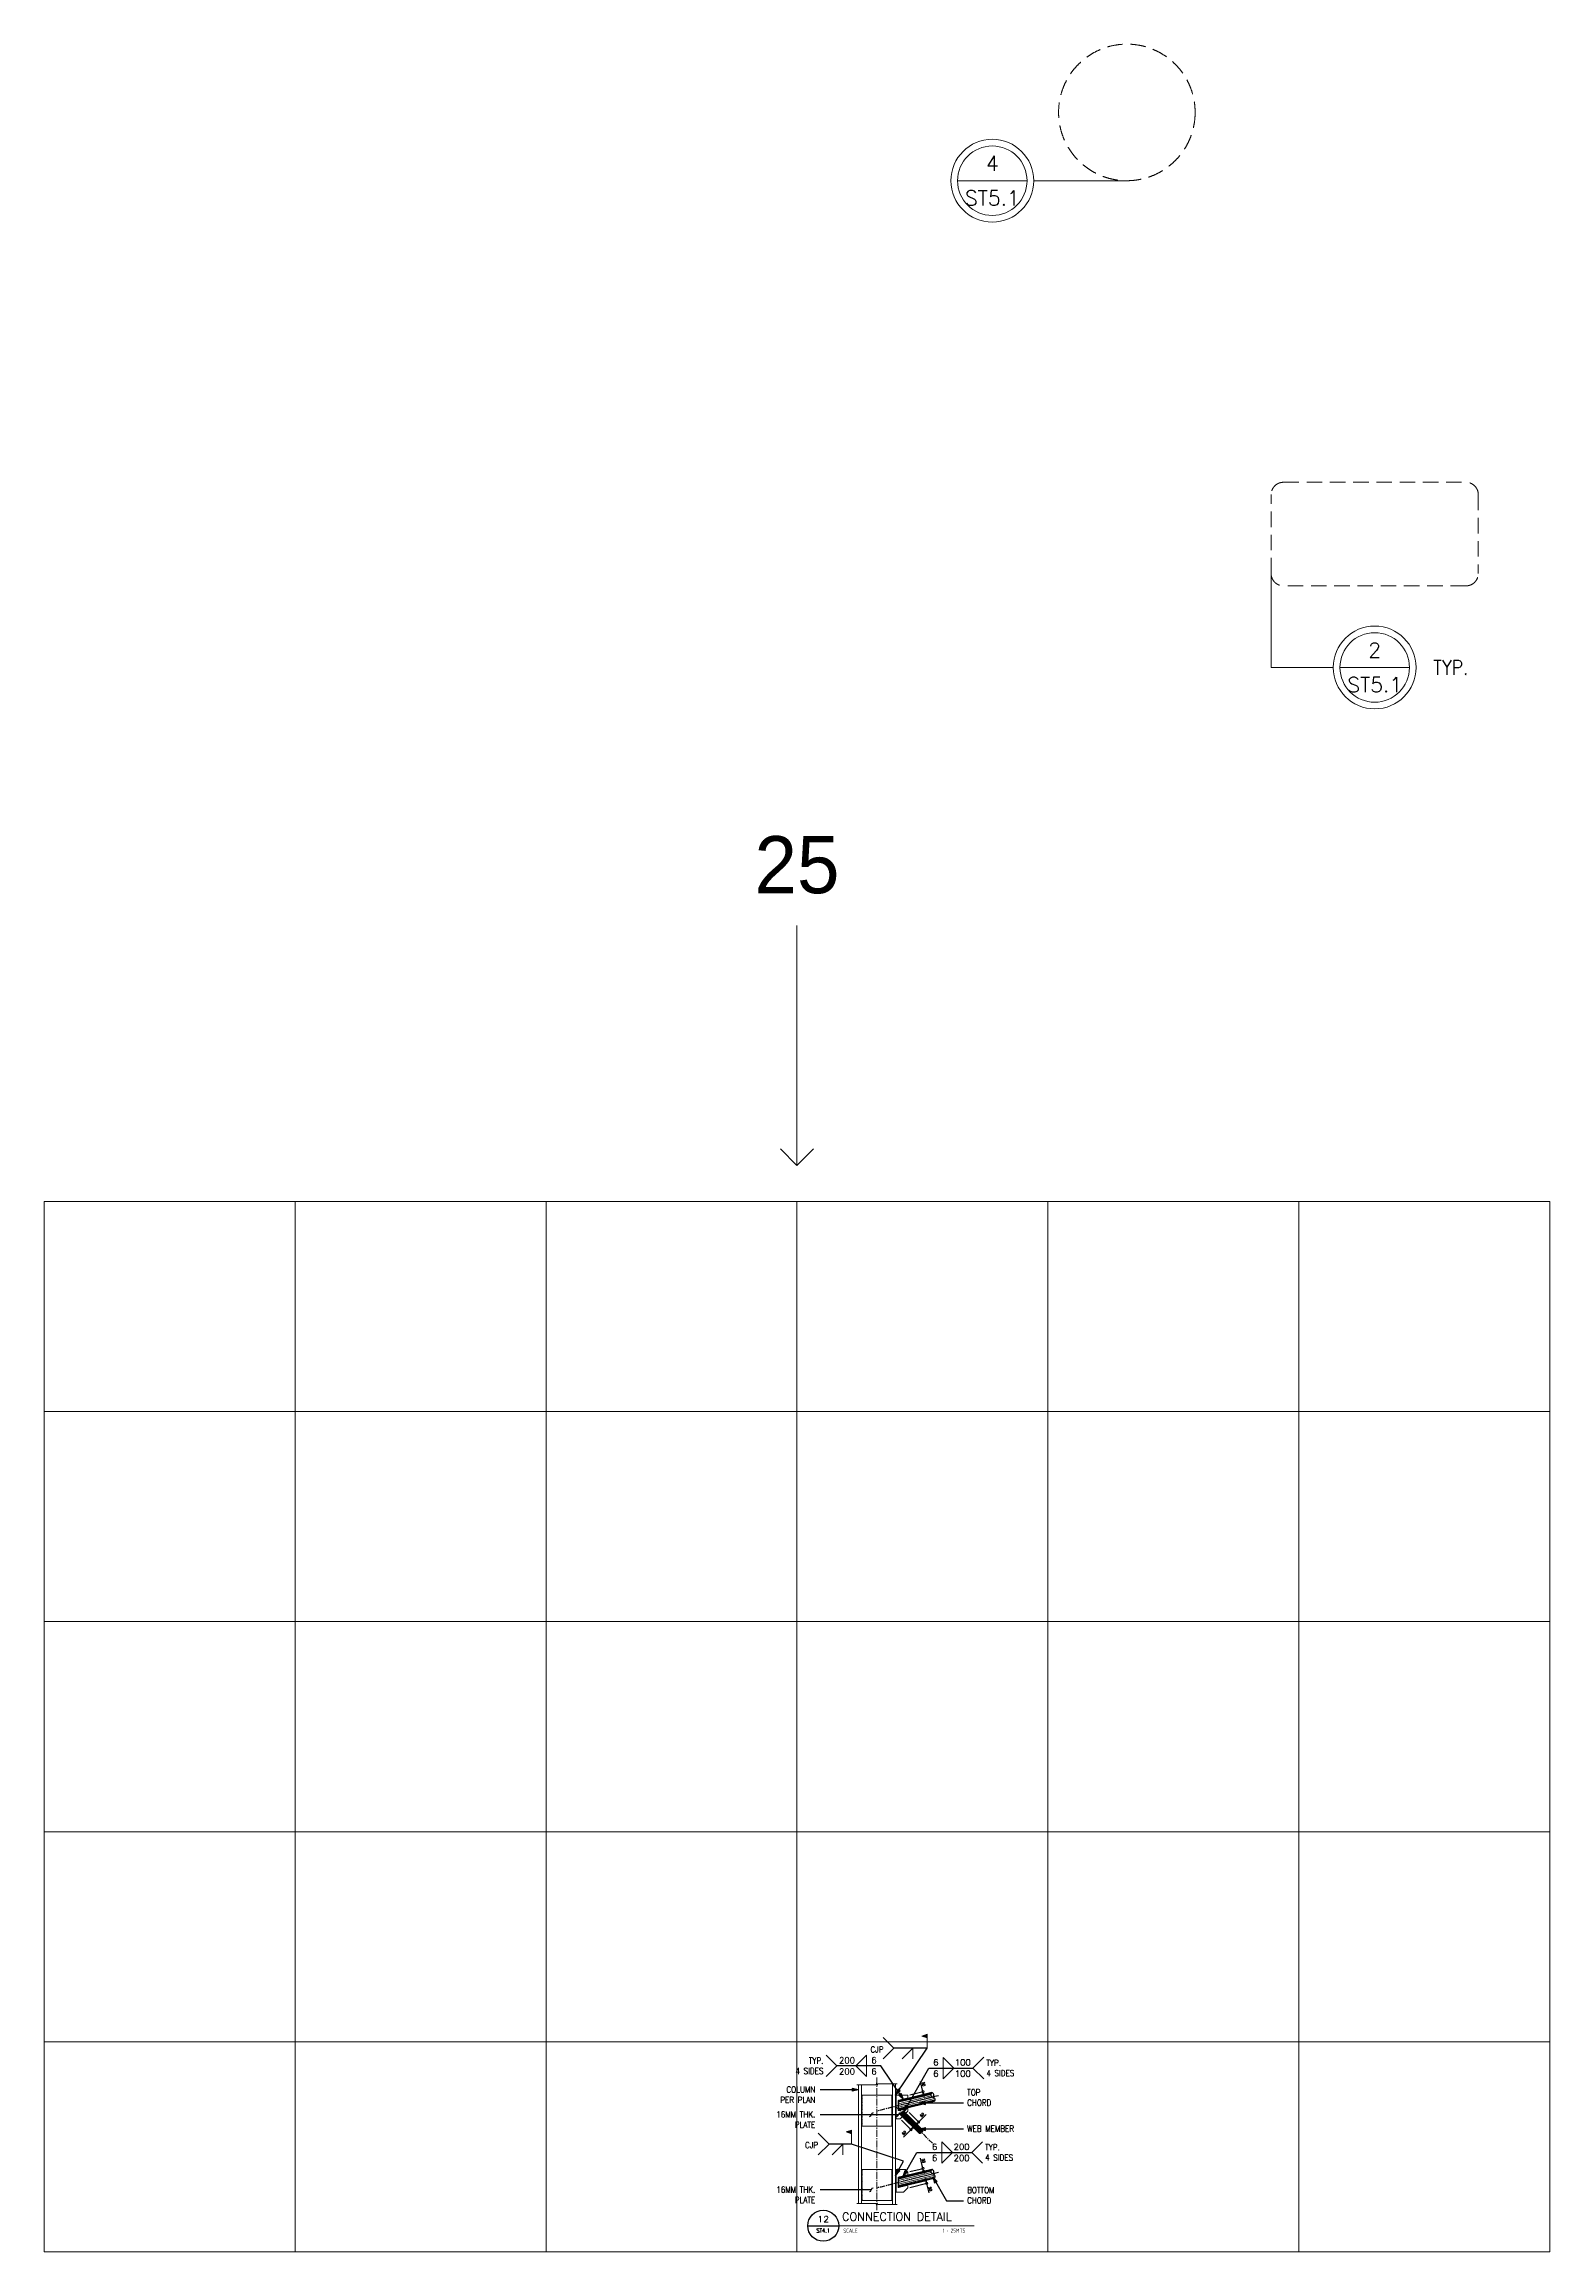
# Model space of a CAD drawing. Header units: millimetres. Extents: x -14320 to 437400, y -59080 to 73710.
# Drawn here: x 48600 to 72900, y 0 to 35627 of the extents above; entities that cross this region are included whole.
import ezdxf
from ezdxf.enums import TextEntityAlignment as Align

# ---------------------------------------------------------------- set-up
doc = ezdxf.new("R2010")
doc.units = ezdxf.units.MM
doc.header["$LTSCALE"] = 10
doc.header["$MEASUREMENT"] = 0
for name, pattern in [('CENTER', [50.8, 31.75, -6.35, 6.35, -6.35]), ('CENTER2', [1.125, 0.75, -0.125, 0.125, -0.125]), ('HIDDEN', [0.375, 0.25, -0.125]), ('PHANTOM2', [1.25, 0.625, -0.125, 0.125, -0.125, 0.125, -0.125])]:
    doc.linetypes.add(name, pattern=pattern)
for name, color, linetype, lineweight in [('.1 - NUMBER 9', 9, 'Continuous', 9), ('HATCH', 8, 'Continuous', 5), ('S-ANNO-DIMS', 1, 'Continuous', 5), ('S-ANNO-NPLT', 7, 'Continuous', 9), ('S-Anno-Symb', 143, 'PHANTOM2', 13), ('S-Anno-Text', 52, 'Continuous', 15), ('S-ANNO-WELD', 1, 'Continuous', 9), ('S-BEAM-IDEN', 2, 'Continuous', 9), ('S-DETL-LN03', 3, 'Continuous', 9), ('S_GRID LINES', 252, 'Continuous', 5), ('S_STEEL TRUSS', 5, 'Continuous', 30), ('TEXT1', 3, 'Continuous', 20)]:
    doc.layers.add(name, color=color, linetype=linetype, lineweight=lineweight)
for name, color, linetype in [('A-NEW', 240, 'Continuous'), ('A_LINE', 1, 'Continuous'), ('TARGET-MAIN', 1, 'Continuous')]:
    doc.layers.add(name, color=color, linetype=linetype)
doc.layers.add('S-DETL-GRID', color=62, linetype='Continuous', lineweight=9, plot=False)
doc.styles.add('1', font='simplex.shx', dxfattribs={"width": 0.85, "height": 40})
doc.styles.add('80', font='simplex.shx', dxfattribs={"height": 40})
doc.styles.add('ARCHITEXT', font='architxt.shx', dxfattribs={"width": 0.85})
doc.styles.add('ROMANSX', font='ROMANS.shx', dxfattribs={"height": 0.09375})
doc.styles.add('SIMPLEX', font='SIMPLEX.shx', dxfattribs={"width": 1.1})
doc.dimstyles.new('DDIM25', dxfattribs={"dimtxt": 100, "dimasz": 0.5, "dimexe": 5, "dimexo": 30, "dimgap": 20, "dimtad": 1, "dimdec": 0, "dimrnd": 1, "dimdsep": 46, "dimtxsty": '80', "dimblk1": 'ESCADIM_ARW', "dimblk2": 'ESCADIM_ARW', "dimsah": 1, "dimcen": 50, "dimclrd": 1, "dimclre": 1, "dimclrt": 52, "dimadec": 0, "dimazin": 0, "dimtfac": 1, "dimtdec": 0, "dimtofl": 0, "dimtmove": 0, "dimatfit": 3, "dimldrblk": 'ESCADIM_ARW', "dimfxl": 1, "dimtolj": 1, "dimtzin": 0, "dimarcsym": 0})
doc.dimstyles.new('ESCA_ARW$7', dxfattribs={"dimtxt": 200, "dimasz": 1, "dimexe": 100, "dimexo": 100, "dimgap": 100, "dimtad": 1, "dimdec": 0, "dimrnd": 1, "dimdsep": 46, "dimtxsty": '1', "dimblk1": 'dim_arw', "dimblk2": 'dim_arw', "dimsah": 1, "dimcen": 50, "dimclrd": 1, "dimclre": 256, "dimclrt": 52, "dimadec": 0, "dimazin": 0, "dimtfac": 1, "dimtofl": 0, "dimtmove": 0, "dimatfit": 3, "dimldrblk": 'dim_arw', "dimfxl": 1, "dimtolj": 1, "dimtzin": 0, "dimarcsym": 0})
pattern_1 = [(45, (-8536.914, -3768.508), (-3.5355339, 3.5355339), []), (135, (-8536.914, -3768.508), (-3.5355339, -3.5355339), [])]

msp = doc.modelspace()

# ---------------------------------------------------------------- texts
at = {"layer": 'S-Anno-Text', "char_height": 100}
for s, insert, width, attachment_point, style in [('CJP', (62146.5, 3215.8), 1928.978, 9, '1'), ('TYP.\\P4 SIDES', (61176.9, 2868.4), 1928.978, 9, '1'), ('200', (61428, 3091.7), 687.915, 4, 'ROMANSX'), ('200', (61428, 2910.7), 687.915, 4, 'ROMANSX'), ('6', (61949.5, 3091.7), 687.915, 4, 'ROMANSX'), ('6', (61949.5, 2910.7), 687.915, 4, 'ROMANSX'), ('6', (63033.3, 3056.6), 687.915, 6, 'ROMANSX'), ('6', (63033.3, 2875.5), 687.915, 6, 'ROMANSX'), ('100', (63554.8, 3056.6), 687.915, 6, 'ROMANSX'), ('100', (63554.8, 2875.5), 687.915, 6, 'ROMANSX'), ('TYP.\\P4 SIDES', (63805.9, 2833.3), 1928.978, 7, '1'), ('COLUMN\\PPER PLAN', (61045.6, 2402.5), 2411.222, 9, '1'), ('TOP\\PCHORD', (63496.4, 2356.3), 1928.978, 7, '1'), ('16MM THK.\\PPLATE', (61045.6, 2000.3), 2411.222, 9, '1'), ('WEB MEMBER', (63496.4, 1937.5), 1928.978, 7, '1'), ('CJP', (61090.7, 1672.5), 2411.222, 9, '1'), ('6', (63013.7, 1694.9), 687.915, 6, 'ROMANSX'), ('6', (63013.7, 1513.8), 687.915, 6, 'ROMANSX'), ('200', (63535.2, 1694.9), 687.915, 6, 'ROMANSX'), ('200', (63535.2, 1513.8), 687.915, 6, 'ROMANSX'), ('TYP.\\P4 SIDES', (63786.3, 1471.6), 1928.978, 7, '1'), ('16MM THK.\\PPLATE', (61045.6, 787.6), 2411.222, 9, '1'), ('BOTTOM\\PCHORD', (63496.4, 779.3), 1928.978, 7, '1')]:
    msp.add_mtext(s, dxfattribs=dict(at, insert=insert, width=width, attachment_point=attachment_point, style=style))
at = {"layer": 'S-DETL-GRID'}
msp.add_text('25', height=921.78, dxfattribs=at).set_placement((60750, 21924.4), align=Align.CENTER)
at = {"layer": 'TEXT1', "insert": (71301, 25568.2), "char_height": 240, "width": 3079.098, "attachment_point": 5, "style": '1'}
msp.add_mtext('TYP.', dxfattribs=at)

# ---------------------------------------------------------------- blocks, each defined once
blk = doc.blocks.new('TARGET-DWGLABEL')
at = {"layer": 'TARGET-MAIN'}
blk.add_line((-7.5, 0), (7.5, 0), dxfattribs=at)
blk.add_circle((0, 0), 7.5, dxfattribs=at)
at = {"layer": 'TARGET-MAIN', "color": 2, "style": 'ARCHITEXT', "width": 0.85}
blk.add_text('SCALE', height=2, dxfattribs=at).set_placement((9.7, -2.4), align=Align.MIDDLE_LEFT)
at = {"layer": 'TARGET-MAIN', "color": 4, "style": 'ARCHITEXT', "width": 0.85}
blk.add_attdef('DWG_NO.', text='', height=3, dxfattribs=at).set_placement((0, 3.2), align=Align.MIDDLE_CENTER)
at = {"layer": 'TARGET-MAIN', "color": 6, "style": 'ARCHITEXT', "width": 0.85}
blk.add_attdef('DRAWING_TITLE', text='', height=5, dxfattribs=at).set_placement((9.1, 4.4), align=Align.MIDDLE_LEFT)
at = {"layer": 'TARGET-MAIN', "color": 3, "style": 'ARCHITEXT', "width": 0.85}
blk.add_attdef('SHT_NO.', text='', height=2, dxfattribs=at).set_placement((0, -2.4), align=Align.MIDDLE_CENTER)
at = {"layer": 'TARGET-MAIN', "color": 2, "style": 'ARCHITEXT', "width": 0.85}
blk.add_attdef('SCALE', text='', height=2, dxfattribs=at).set_placement((69.6, -2.4), align=Align.MIDDLE_RIGHT)
blk = doc.blocks.new('ESCADIM_ARW')
at = {"color": 9}
blk.add_line((75, 0), (-75, 0), dxfattribs=at)
blk.add_circle((0, 0), 37.5, dxfattribs=at)
blk = doc.blocks.new('*D263')
at = {"layer": 'Defpoints', "color": 0, "transparency": 16777216}
for p in [(62417, 2148), (62452, 2183), (62626, 2009)]:
    blk.add_point(p, dxfattribs=at)
at = {"layer": 'S-ANNO-DIMS', "color": 1, "lineweight": -2, "transparency": 16777216}
for p, q in [((62473, 2162), (62629, 2006)), ((62438, 2127), (62594, 1971)), ((62590, 1974), (62468, 1852)), ((62625, 2009), (62591, 1974))]:
    blk.add_line(p, q, dxfattribs=at)
at = {"layer": 'S-ANNO-DIMS', "color": 1, "lineweight": -2, "transparency": 16777216, "xscale": 0.5, "yscale": 0.5, "zscale": 0.5}
for p, rotation in [((62590, 1974), 224.9999999999934), ((62626, 2009), 44.99999999999338)]:
    blk.add_blockref('ESCADIM_ARW', p, dxfattribs=dict(at, rotation=rotation))
at = {"layer": 'S-ANNO-DIMS', "color": 52, "transparency": 16777216, "insert": (62477, 1917), "char_height": 40, "attachment_point": 5, "rotation": 45, "style": '80'}
blk.add_mtext('\\A1;50', dxfattribs=at)
blk = doc.blocks.new('*D264')
at = {"layer": 'Defpoints', "color": 0, "transparency": 16777216}
for p in [(62505, 2236), (62540, 2272), (62679, 2063)]:
    blk.add_point(p, dxfattribs=at)
at = {"layer": 'S-ANNO-DIMS', "color": 1, "lineweight": -2, "transparency": 16777216}
for p, q in [((62526, 2215), (62682, 2059)), ((62562, 2251), (62718, 2094)), ((62714, 2098), (62833, 2217)), ((62679, 2063), (62714, 2098))]:
    blk.add_line(p, q, dxfattribs=at)
at = {"layer": 'S-ANNO-DIMS', "color": 1, "lineweight": -2, "transparency": 16777216, "xscale": 0.5, "yscale": 0.5, "zscale": 0.5}
for p, rotation in [((62714, 2098), 45.00000000000215), ((62679, 2063), 225.0000000000022)]:
    blk.add_blockref('ESCADIM_ARW', p, dxfattribs=dict(at, rotation=rotation))
at = {"layer": 'S-ANNO-DIMS', "color": 52, "transparency": 16777216, "insert": (62768, 2208), "char_height": 40, "attachment_point": 5, "rotation": 45, "style": '80'}
blk.add_mtext('\\A1;50', dxfattribs=at)
blk = doc.blocks.new('*D265')
at = {"layer": 'Defpoints', "color": 0, "transparency": 16777216}
for p in [(62540, 2527), (62793, 2538), (62552, 2479)]:
    blk.add_point(p, dxfattribs=at)
at = {"layer": 'S-ANNO-DIMS', "color": 1, "lineweight": -2, "transparency": 16777216}
for p, q in [((62569, 2534), (62787, 2587)), ((62581, 2486), (62798, 2539)), ((62782, 2586), (62742, 2750)), ((62793, 2538), (62782, 2585))]:
    blk.add_line(p, q, dxfattribs=at)
at = {"layer": 'S-ANNO-DIMS', "color": 1, "lineweight": -2, "transparency": 16777216, "xscale": 0.5, "yscale": 0.5, "zscale": 0.5}
for p, rotation in [((62782, 2586), 103.5866003085701), ((62793, 2538), 283.5866003085701)]:
    blk.add_blockref('ESCADIM_ARW', p, dxfattribs=dict(at, rotation=rotation))
at = {"layer": 'S-ANNO-DIMS', "color": 52, "transparency": 16777216, "insert": (62793, 2708), "char_height": 40, "attachment_point": 5, "rotation": 283.5866, "style": '80'}
blk.add_mtext('\\A1;50', dxfattribs=at)
blk = doc.blocks.new('*D266')
at = {"layer": 'Defpoints', "color": 0, "transparency": 16777216}
for p in [(62540, 1288), (62552, 1240), (62793, 1298)]:
    blk.add_point(p, dxfattribs=at)
at = {"layer": 'S-ANNO-DIMS', "color": 1, "lineweight": -2, "transparency": 16777216}
for p, q in [((62782, 1346), (62742, 1510)), ((62569, 1295), (62787, 1347)), ((62581, 1247), (62798, 1299)), ((62793, 1299), (62782, 1346))]:
    blk.add_line(p, q, dxfattribs=at)
at = {"layer": 'S-ANNO-DIMS', "color": 1, "lineweight": -2, "transparency": 16777216, "xscale": 0.5, "yscale": 0.5, "zscale": 0.5}
for p, rotation in [((62782, 1346), 103.5866003085701), ((62793, 1298), 283.5866003085701)]:
    blk.add_blockref('ESCADIM_ARW', p, dxfattribs=dict(at, rotation=rotation))
at = {"layer": 'S-ANNO-DIMS', "color": 52, "transparency": 16777216, "insert": (62793, 1469), "char_height": 40, "attachment_point": 5, "rotation": 283.5866, "style": '80'}
blk.add_mtext('\\A1;50', dxfattribs=at)
blk = doc.blocks.new('*D267')
at = {"layer": 'Defpoints', "color": 0, "transparency": 16777216}
for p in [(62528, 1079), (62829, 1153), (62540, 1031)]:
    blk.add_point(p, dxfattribs=at)
at = {"layer": 'S-ANNO-DIMS', "color": 1, "lineweight": -2, "transparency": 16777216}
for p, q in [((62558, 1086), (62834, 1154)), ((62569, 1038), (62846, 1106)), ((62829, 1153), (62841, 1105)), ((62841, 1105), (62878, 955))]:
    blk.add_line(p, q, dxfattribs=at)
at = {"layer": 'S-ANNO-DIMS', "color": 1, "lineweight": -2, "transparency": 16777216, "xscale": 0.5, "yscale": 0.5, "zscale": 0.5}
for p, rotation in [((62829, 1153), 103.8134982631307), ((62841, 1105), 283.8134982631308)]:
    blk.add_blockref('ESCADIM_ARW', p, dxfattribs=dict(at, rotation=rotation))
at = {"layer": 'S-ANNO-DIMS', "color": 52, "transparency": 16777216, "insert": (62904, 1016), "char_height": 40, "attachment_point": 5, "rotation": 283.8135, "style": '80'}
blk.add_mtext('\\A1;50', dxfattribs=at)
blk = doc.blocks.new('dim_arw')
h = blk.add_hatch(color=256)
h.paths.add_polyline_path([(-125.6, 29.45), (0, 0), (-125.6, -29.45, -0.115681), (-132.51, 0, -0.115681)])
h.paths.add_polyline_path([(-249.02, 58.4), (-125.6, 29.45, 0.115681), (-132.51, 0, 0.115681), (-125.6, -29.45), (-249.02, -58.4)])
for p, q in [((0, 0), (-249.02, 58.4)), ((-249.02, 58.4), (-249.02, -58.4)), ((0, 0), (-249.02, -58.4))]:
    blk.add_line(p, q)
blk = doc.blocks.new('*U11')
at = {"layer": 'S-ANNO-WELD'}
blk.add_lwpolyline([(0, 0), (0, -0.162), (0.162, 0)], dxfattribs=at)
blk = doc.blocks.new('BUBBLE')
at = {"layer": 'S-ANNO-NPLT', "linetype": 'Continuous'}
blk.add_circle((0, 0), 0.261, dxfattribs=at)
at = {"layer": 'S-Anno-Symb', "color": 0, "linetype": 'Continuous'}
blk.add_line((-0.219, 0), (0.219, 0), dxfattribs=at)
blk.add_circle((0, 0), 0.219, dxfattribs=at)
at = {"layer": 'S-Anno-Symb', "style": 'ROMANSX'}
for tag, p in [('1', (0, 0.109)), ('S1', (0, -0.109))]:
    blk.add_attdef(tag, text='', height=0.0937, dxfattribs=at).set_placement(p, align=Align.MIDDLE_CENTER)
at = {"layer": 'S-Anno-Symb', "style": 'ROMANSX', "width": 1.018385, "flags": 8}
blk.add_attdef('LONG', text='', height=0.0937, dxfattribs=at).set_placement((-0.18, -0.125), (0.18, -0.125), align=Align.FIT)

# ---------------------------------------------------------------- dimensions: what is measured, and where the dimension line sits
at = {"layer": 'S-ANNO-DIMS'}
for base, p1, p2, angle, picture, middle in [((62793.4778, 2537.6327), (62540.3153, 2527.3893), (62551.947, 2479.2601), 283.5866, '*D265', (62754.5344, 2698.7704)), ((62625.8, 2009.5), (62416.6, 2148), (62451.9, 2183.4), 45, '*D263', (62505.3, 1888.9)), ((62678.9, 2062.5), (62540.3, 2271.8), (62505, 2236.4), 225, '*D264', (62796.4, 2180.1)), ((62793.4778, 1298.1323), (62540.3153, 1287.8889), (62551.947, 1239.7597), 283.5866, '*D266', (62754.5344, 1459.27)), ((62829.3, 1153.3), (62540.3, 1030.8), (62528.4, 1079.3), 103.8135, '*D267', (62865.4, 1006.2))]:
    dim = msp.add_linear_dim(base=base, p1=p1, p2=p2, angle=angle, dimstyle='DDIM25', dxfattribs=at)
    dim.commit()
    dim.dimension.update_dxf_attribs({"geometry": picture, "text_midpoint": middle, "dimtype": 161})

# ---------------------------------------------------------------- hatches: boundary and pattern name
at = {"layer": 'HATCH'}
h = msp.add_hatch(dxfattribs=at)
h.set_pattern_fill('ANSI37', color=256, scale=40, style=0)
h.set_pattern_definition([(45, (-8536.914, -2570.7145), (-3.5355339, 3.5355339), []), (135, (-8536.914, -2570.7145), (-3.5355339, -3.5355339), [])])
h.paths.add_polyline_path([(62290.3, 2527.4), (62280.3, 2527.4), (62280.3, 2289.9, -0.0000333), (62290.3, 2292.4)])
h.paths.add_polyline_path([(61800.3, 2527.4), (61790.3, 2527.4), (61790.3, 2027.4), (61800.3, 2027.4)])
h.paths.add_polyline_path([(62290.3, 2292.4, 0.0000333), (62280.3, 2289.9), (62280.3, 2027.4), (62290.3, 2027.4)])
h = msp.add_hatch(dxfattribs=at)
h.set_pattern_fill('ANSI37', color=256, scale=40, style=0)
h.set_pattern_definition(pattern_1)
h.paths.add_polyline_path([(62350.3, 2527.4), (62340.3, 2527.4), (62340.3, 2148), (62350.3, 2148)])
h = msp.add_hatch(dxfattribs=at)
h.set_pattern_fill('ANSI37', color=256, scale=20, angle=15, style=0)
h.set_pattern_definition([(60, (-8536.914, -3768.5078), (-2.16506351, 1.25), []), (150, (-8536.914, -3768.5078), (-1.25, -2.16506351), [])])
h.paths.add_polyline_path([(62390.3, 2439.4), (62540.3, 2476.2), (62540.3, 2481.4), (62385.3, 2443.3), (62385.3, 2358.4, -0.0000166), (62390.3, 2359.7)])
h.paths.add_polyline_path([(62390.3, 2359.7, 0.0000166), (62385.3, 2358.4), (62385.3, 2303), (62390.3, 2298)])
h.paths.add_polyline_path([(62390.3, 2298), (62385.3, 2303), (62385.3, 2278.5), (62405, 2283.3), (62400.9, 2287.5), (62390.3, 2284.9)])
h.paths.add_polyline_path([(62540.3, 2316.6), (62540.3, 2321.7), (62400.9, 2287.5), (62405, 2283.3)])
h = msp.add_hatch(dxfattribs=at)
h.set_pattern_fill('ANSI37', color=256, scale=20, angle=45, style=0)
h.set_pattern_definition([(90, (-8536.914, -3768.5078), (-2.5, 4e-16), []), (180, (-8536.914, -3768.5078), (-4e-16, -2.5), [])])
h.paths.add_polyline_path([(62416.6, 2218.8), (62443.1, 2245.3), (62439.6, 2248.8), (62409.5, 2218.8), (62448.4, 2179.9), (62451.9, 2183.4)])
h.paths.add_polyline_path([(62469.6, 2271.8), (62505, 2236.4), (62508.5, 2240), (62469.6, 2278.9), (62439.6, 2248.8), (62443.1, 2245.3)])
h = msp.add_hatch(dxfattribs=at)
h.set_pattern_fill('ANSI37', color=256, scale=40, style=0)
h.set_pattern_definition(pattern_1)
h.paths.add_polyline_path([(62290.3, 1329.6), (62280.3, 1329.6), (62280.3, 1092.1, -0.0000333), (62290.3, 1094.7)])
h.paths.add_polyline_path([(61800.3, 1329.6), (61790.3, 1329.6), (61790.3, 829.6), (61800.3, 829.6)])
h.paths.add_polyline_path([(62290.3, 1094.7, 0.0000333), (62280.3, 1092.1), (62280.3, 829.6), (62290.3, 829.6)])
h = msp.add_hatch(dxfattribs=at)
h.set_pattern_fill('ANSI37', color=256, scale=40, style=0)
h.set_pattern_definition(pattern_1)
h.paths.add_polyline_path([(62350.3, 1329.6), (62340.3, 1329.6), (62340.3, 1107.4, -0.0000332), (62350.3, 1110)])
h.paths.add_polyline_path([(62350.3, 1110, 0.0000332), (62340.3, 1107.4), (62340.3, 960.5), (62350.3, 960.5)])
h = msp.add_hatch(dxfattribs=at)
h.set_pattern_fill('ANSI37', color=256, scale=20, style=0)
h.set_pattern_definition([(45, (-8536.914, -3768.5078), (-1.76776695, 1.76776695), []), (135, (-8536.914, -3768.5078), (-1.76776695, -1.76776695), [])])
h.paths.add_polyline_path([(62540.3, 1236.7), (62540.3, 1241.9), (62385.3, 1203.8), (62385.3, 1118.9, -0.0000166), (62390.3, 1120.2), (62390.3, 1199.9)])
h.paths.add_polyline_path([(62390.3, 1120.2, 0.0000166), (62385.3, 1118.9), (62385.3, 1039), (62540.3, 1077.1), (62540.3, 1082.2), (62390.3, 1045.4)])

# ---------------------------------------------------------------- linework, layer by layer
at = {"layer": '.1 - NUMBER 9', "color": 1}
for points in [[(61715.3, 2697.6), (62026.4, 2697.6), (62035.6, 2725.4), (62045.1, 2683.7), (62054.2, 2711.5), (62365.3, 2711.5)], [(62365.3, 765.7), (62054.2, 765.7), (62045.1, 793.5), (62035.6, 751.8), (62026.4, 779.6), (61715.3, 779.6)]]:
    msp.add_lwpolyline(points, dxfattribs=at)
at = {"layer": 'A-NEW', "color": 253, "linetype": 'CENTER', "ltscale": 0.25}
msp.add_line((62340.8, 2347.5), (62953.2, 1735.1), dxfattribs=at)
for centre in [(81516.7, -72851.8), (81516.7, -74091.3)]:
    msp.add_arc(centre, 77605.2, 103.779731, 104.534737, dxfattribs=at)
at = {"layer": 'A_LINE', "color": 1, "lineweight": 13}
msp.add_line((60923.1, 421.5), (63610.3, 421.5), dxfattribs=at)
at = {"layer": 'HATCH', "color": 250}
for p, q in [((62390.3, 2437.6), (62920.5, 2566.1)), ((62390.3, 2435.3), (62918.3, 2563.2)), ((62390.3, 2430.4), (62915, 2557.6)), ((62390.3, 2424.3), (62912.5, 2550.8)), ((62390.3, 2412.9), (62910.9, 2539)), ((62390.3, 2390.7), (62916.4, 2518.2)), ((62390.3, 2360.2), (62945.9, 2497.1)), ((62390.3, 2334), (62970.9, 2474.7)), ((62390.3, 2311.9), (62974.8, 2453.5)), ((62390.3, 2300.4), (62972, 2441.4)), ((62390.3, 2294.3), (62968.6, 2434.4)), ((62390.3, 2289.5), (62964.2, 2428.5)), ((62390.3, 2287.1), (62961.1, 2425.4)), ((62418.6, 2220.8), (62728.2, 1908.2)), ((62419.4, 2221.6), (62730.2, 1907.9)), ((62421.1, 2223.3), (62733.6, 1907.8)), ((62423.2, 2225.4), (62737.4, 1908.3)), ((62427.2, 2229.4), (62743.1, 1910.4)), ((62434.9, 2237.1), (62751, 1917.9)), ((62443.1, 2245.3), (62753.7, 1934.7)), ((62454.2, 2256.4), (62770.4, 1937.3)), ((62461.7, 2263.9), (62777.9, 1944.7)), ((62465.5, 2267.7), (62780.1, 1950.1)), ((62467.5, 2269.9), (62780.8, 1953.7)), ((62469.1, 2271.3), (62780.7, 1958.4)), ((62390.3, 1199.8), (62922.3, 1328.7)), ((62390.3, 1198.1), (62920.5, 1326.6)), ((62390.3, 1195.8), (62918.3, 1323.7)), ((62390.3, 1190.9), (62915, 1318.1)), ((62390.3, 1184.8), (62912.5, 1311.3)), ((62390.3, 1173.4), (62910.9, 1299.5)), ((62390.3, 1151.2), (62916.4, 1278.7)), ((62390.3, 1120.7), (62945.9, 1257.6)), ((62390.3, 1094.5), (62970.9, 1235.2)), ((62390.3, 1072.4), (62974.8, 1214)), ((62390.3, 1060.9), (62972, 1201.9)), ((62390.3, 1054.8), (62968.6, 1194.9)), ((62390.3, 1050), (62964.2, 1189)), ((62390.3, 1047.6), (62961.1, 1185.9))]:
    msp.add_line(p, q, dxfattribs=at)
at = {"layer": 'S-Anno-Symb', "color": 1, "linetype": 'HIDDEN', "ltscale": 100}
msp.add_lwpolyline([(68601.6, 28556.7), (71545.3, 28556.7, -0.4142136), (71745.3, 28356.7), (71745.3, 27084.8, -0.4142136), (71545.3, 26884.8), (68601.6, 26884.8, -0.4142136), (68401.6, 27084.8), (68401.6, 28356.7, -0.4142136)], format="xyb", close=True, dxfattribs=at)
msp.add_circle((66073.5, 34525.1), 1101.8, dxfattribs=at)
at = {"layer": 'S-ANNO-WELD'}
for p, q in [((62851.9, 3286.9), (62851.9, 3482.7)), ((61632, 1739.7), (61632, 1935.5))]:
    msp.add_line(p, q, dxfattribs=at)
for points in [[(62140.5, 3460), (62313.5, 3286.9), (62140.5, 3113.8)], [(62851.9, 3453.8), (62851.9, 3511.6), (62765.3, 3482.7), (62851.9, 3453.8)], [(61219.6, 3174.2), (61392.6, 3001.2), (61219.6, 2828.1)], [(63763.2, 3139.1), (63590.2, 2966), (63763.2, 2793)], [(61093.5, 1912.7), (61266.6, 1739.7), (61093.5, 1566.6)], [(61632, 1906.6), (61632, 1964.4), (61545.3, 1935.5), (61632, 1906.6)], [(63743.6, 1777.4), (63570.5, 1604.3), (63743.6, 1431.3)]]:
    msp.add_lwpolyline(points, dxfattribs=at)
for points in [[(62851.9, 3453.8), (62765.3, 3482.7), (62851.9, 3511.6)], [(61632, 1906.6), (61545.3, 1935.5), (61632, 1964.4)]]:
    msp.add_solid(points, dxfattribs=at)
at = {"layer": 'S-BEAM-IDEN', "color": 1}
msp.add_line((66073.5, 33423.3), (64569.3, 33423.3), dxfattribs=at)
msp.add_lwpolyline([(68401.6, 27084.8), (68401.6, 25568.2), (69405.9, 25568.2)], dxfattribs=at)
at = {"layer": 'S-BEAM-IDEN'}
for points in [[(61790.3, 2527.4), (62290.3, 2527.4), (62290.3, 2027.4), (61790.3, 2027.4)], [(61790.3, 1329.6), (62290.3, 1329.6), (62290.3, 829.6), (61790.3, 829.6)]]:
    msp.add_lwpolyline(points, close=True, dxfattribs=at)
for points in [[(62451.9, 2183.4), (62416.6, 2148), (62340.3, 2148), (62340.3, 2527.4), (62540.3, 2527.4), (62540.3, 2476.4)], [(62540.3, 2321.8), (62540.3, 2271.8), (62505, 2236.4)], [(62340.3, 1329.6), (62498.6, 1329.6), (62540.3, 1287.9), (62540.3, 1236.9)], [(62540.3, 1082.4), (62540.3, 1030.8), (62470.1, 960.5), (62340.3, 960.5), (62340.3, 1329.6)]]:
    msp.add_lwpolyline(points, dxfattribs=at)
at = {"layer": 'S-DETL-GRID'}
for p, q in [((52650, 16950), (52650, 0)), ((56700, 16950), (56700, 0)), ((60750, 16950), (60750, 0)), ((64800, 16950), (64800, 0)), ((68850, 16950), (68850, 0)), ((72900, 13560), (48600, 13560)), ((72900, 10170), (48600, 10170)), ((72900, 6780), (48600, 6780)), ((72900, 3390), (48600, 3390))]:
    msp.add_line(p, q, dxfattribs=at)
for points in [[(60750, 21404.4), (60750, 17532.3), (60483.2, 17799)], [(60750, 21404.4), (60750, 17532.3), (61016.8, 17799)]]:
    msp.add_lwpolyline(points, dxfattribs=at)
msp.add_lwpolyline([(48600, 16950), (72900, 16950), (72900, 0), (48600, 0)], close=True, dxfattribs=at)
at = {"layer": 'S-DETL-LN03'}
for p, q in [((61740.3, 779.6), (61740.3, 2697.6)), ((61790.3, 779.6), (61790.3, 2697.6)), ((62290.3, 765.7), (62290.3, 2711.5)), ((62340.3, 765.7), (62340.3, 2711.5))]:
    msp.add_line(p, q, dxfattribs=at)
at = {"layer": 'S_GRID LINES', "linetype": 'CENTER2', "ltscale": 15}
msp.add_line((62040.3, 2811.5), (62040.3, 665.7), dxfattribs=at)
at = {"layer": 'S_STEEL TRUSS', "linetype": 'Continuous', "ltscale": 2000}
for p, q in [((62924.9, 2570.8), (62390.3, 2439.4)), ((62390.3, 2284.9), (62390.3, 2439.4)), ((62780.1, 1961.3), (62469.6, 2271.8)), ((62924.9, 1331.3), (62390.3, 1199.9)), ((62390.3, 1045.4), (62390.3, 1199.9))]:
    msp.add_line(p, q, dxfattribs=at)
for points in [[(62942.9, 2498, -0.5986677), (62960.9, 2425.2), (62390.3, 2284.9)], [(62753.6, 1935.1, -0.5796026), (62726.8, 1908.5), (62416.6, 2218.8), (62469.6, 2271.8)], [(62942.9, 1258.5, -0.5986677), (62960.9, 1185.7), (62390.3, 1045.4)]]:
    msp.add_lwpolyline(points, format="xyb", dxfattribs=at)
for points in [[(62924.9, 2570.8, 0.5986677), (62942.9, 2498, 0.5986677), (62924.9, 2570.8)], [(62780.1, 1961.3, 0.5860792), (62753.6, 1935.1, 0.5862674), (62780.1, 1961.3)], [(62924.9, 1331.3, 0.5986677), (62942.9, 1258.5, 0.5986677), (62924.9, 1331.3)]]:
    msp.add_lwpolyline(points, format="xyb", close=True, dxfattribs=at)

# ---------------------------------------------------------------- block references
at = {"layer": 'S-Anno-Symb', "linetype": 'Continuous', "xscale": 2560, "yscale": 2560, "zscale": 2560}
for p, values in [((63901.7, 33423.3), {'1': '4', 'S1': 'ST5.1'}), ((70073.5, 25568.2), {'1': '2', 'S1': 'ST5.1'})]:
    msp.add_blockref('BUBBLE', p, dxfattribs=at).add_auto_attribs(values)
at = {"layer": 'S-ANNO-WELD', "rotation": 180}
for p, xscale, yscale, zscale in [((62622, 3113.8), 1066.666666666715, 1066.666666666715, 1066.666666666715), ((61874.2, 3001.2), 1066.666666666715, 1066.666666666715, 1066.666666666715), ((63108.6, 2966), -1066.666666666715, 1066.666666666642, 1066.666666666667), ((61488.6, 1566.6), 1066.666666666715, 1066.666666666715, 1066.666666666715), ((63088.9, 1604.3), -1066.666666666715, 1066.666666666642, 1066.666666666667)]:
    msp.add_blockref('*U11', p, dxfattribs=dict(at, xscale=xscale, yscale=yscale, zscale=zscale))
at = {"layer": 'S-ANNO-WELD'}
for p, xscale, yscale, zscale in [((61874.2, 3001.2), -1066.666666666715, 1066.666666666642, 1066.666666666667), ((63108.6, 2966), 1066.666666666715, 1066.666666666715, 1066.666666666715), ((63088.9, 1604.3), 1066.666666666715, 1066.666666666715, 1066.666666666715)]:
    msp.add_blockref('*U11', p, dxfattribs=dict(at, xscale=xscale, yscale=yscale, zscale=zscale))
at = {"layer": 'TARGET-MAIN', "color": 1, "lineweight": 13}
ref = msp.add_blockref('TARGET-DWGLABEL', (61173.1, 421.5), dxfattribs=dict(at, xscale=33.33333333333333, yscale=33.33333333333333, zscale=33.33333333333333))
ref.add_attrib('DWG_NO.', '12', dxfattribs={"color": 4, "height": 100, "style": 'SIMPLEX', "width": 1.1}).set_placement((61173.1, 527.3), align=Align.MIDDLE_CENTER)
ref.add_attrib('SHT_NO.', 'ST4.1', dxfattribs={"color": 3, "height": 66.67, "style": 'SIMPLEX', "width": 0.8}).set_placement((61172.6, 343), align=Align.MIDDLE_CENTER)
ref.add_attrib('DRAWING_TITLE', 'CONNECTION DETAIL', dxfattribs={"color": 5, "height": 133.333, "style": 'SIMPLEX'}).set_placement((61475.7, 568.4), align=Align.MIDDLE_LEFT)
ref.add_attrib('SCALE', '1 : 25MTS', dxfattribs={"color": 2, "height": 66.67, "style": 'ARCHITEXT', "width": 0.85}).set_placement((63468.8, 343), align=Align.MIDDLE_RIGHT)

msp.set_redraw_order([(e.dxf.handle, doc.entitydb.next_handle()) for e in msp.query("TEXT MTEXT ATTDEF DIMENSION ARC_DIMENSION")])  # texts and dimensions are drawn at this point

# ---------------------------------------------------------------- leaders
at = {"layer": 'S-ANNO-WELD'}
for points, override in [([(62340.3, 2527.4), (62851.9, 3286.9), (62313.5, 3286.9)], {"dimscale": 0.1, "dimasz": 4}), ([(62469.5, 2458.8), (62104.1, 3001.2), (61392.6, 3001.2)], {"dimscale": 0.1, "dimasz": 4}), ([(62479.1, 2266.9), (62878.7, 2966), (63590.2, 2966)], {"dimscale": 0.1, "dimasz": 4}), ([(61740.3, 2614.6), (61122.2, 2614.6)], {"dimscale": 0.1, "dimasz": 4}), ([(61948.3, 2212.4), (61122.2, 2212.4)], {"dimscale": 0.1, "dimasz": 800, "dimldrblk": 'Integral'}), ([(62385.4, 2212.4), (61122.2, 2212.4)], {"dimscale": 0.1, "dimasz": 800, "dimldrblk": 'Integral'}), ([(62724.4, 2402.6), (63435.1, 2402.6)], {"dimscale": 0.1, "dimasz": 4}), ([(62724.4, 1983.7), (63435.1, 1983.7)], {"dimscale": 0.1, "dimasz": 4}), ([(62340.3, 1234.2), (62470.5, 1462.9), (61632, 1739.7), (61266.6, 1739.7)], {"dimscale": 0.1, "dimasz": 4}), ([(62464.7, 1217.2), (62686, 1604.3), (63570.5, 1604.3)], {"dimscale": 0.1, "dimasz": 4}), ([(62941.1, 1212.7), (63162.4, 825.6), (63435.1, 825.6)], {"dimscale": 0.1, "dimasz": 4}), ([(61948.3, 999.6), (61122.2, 999.6)], {"dimscale": 0.1, "dimasz": 800, "dimldrblk": 'Integral'})]:
    msp.add_leader(points, dimstyle='ESCA_ARW$7', override=override, dxfattribs=at)

doc.saveas('drawing.dxf')
